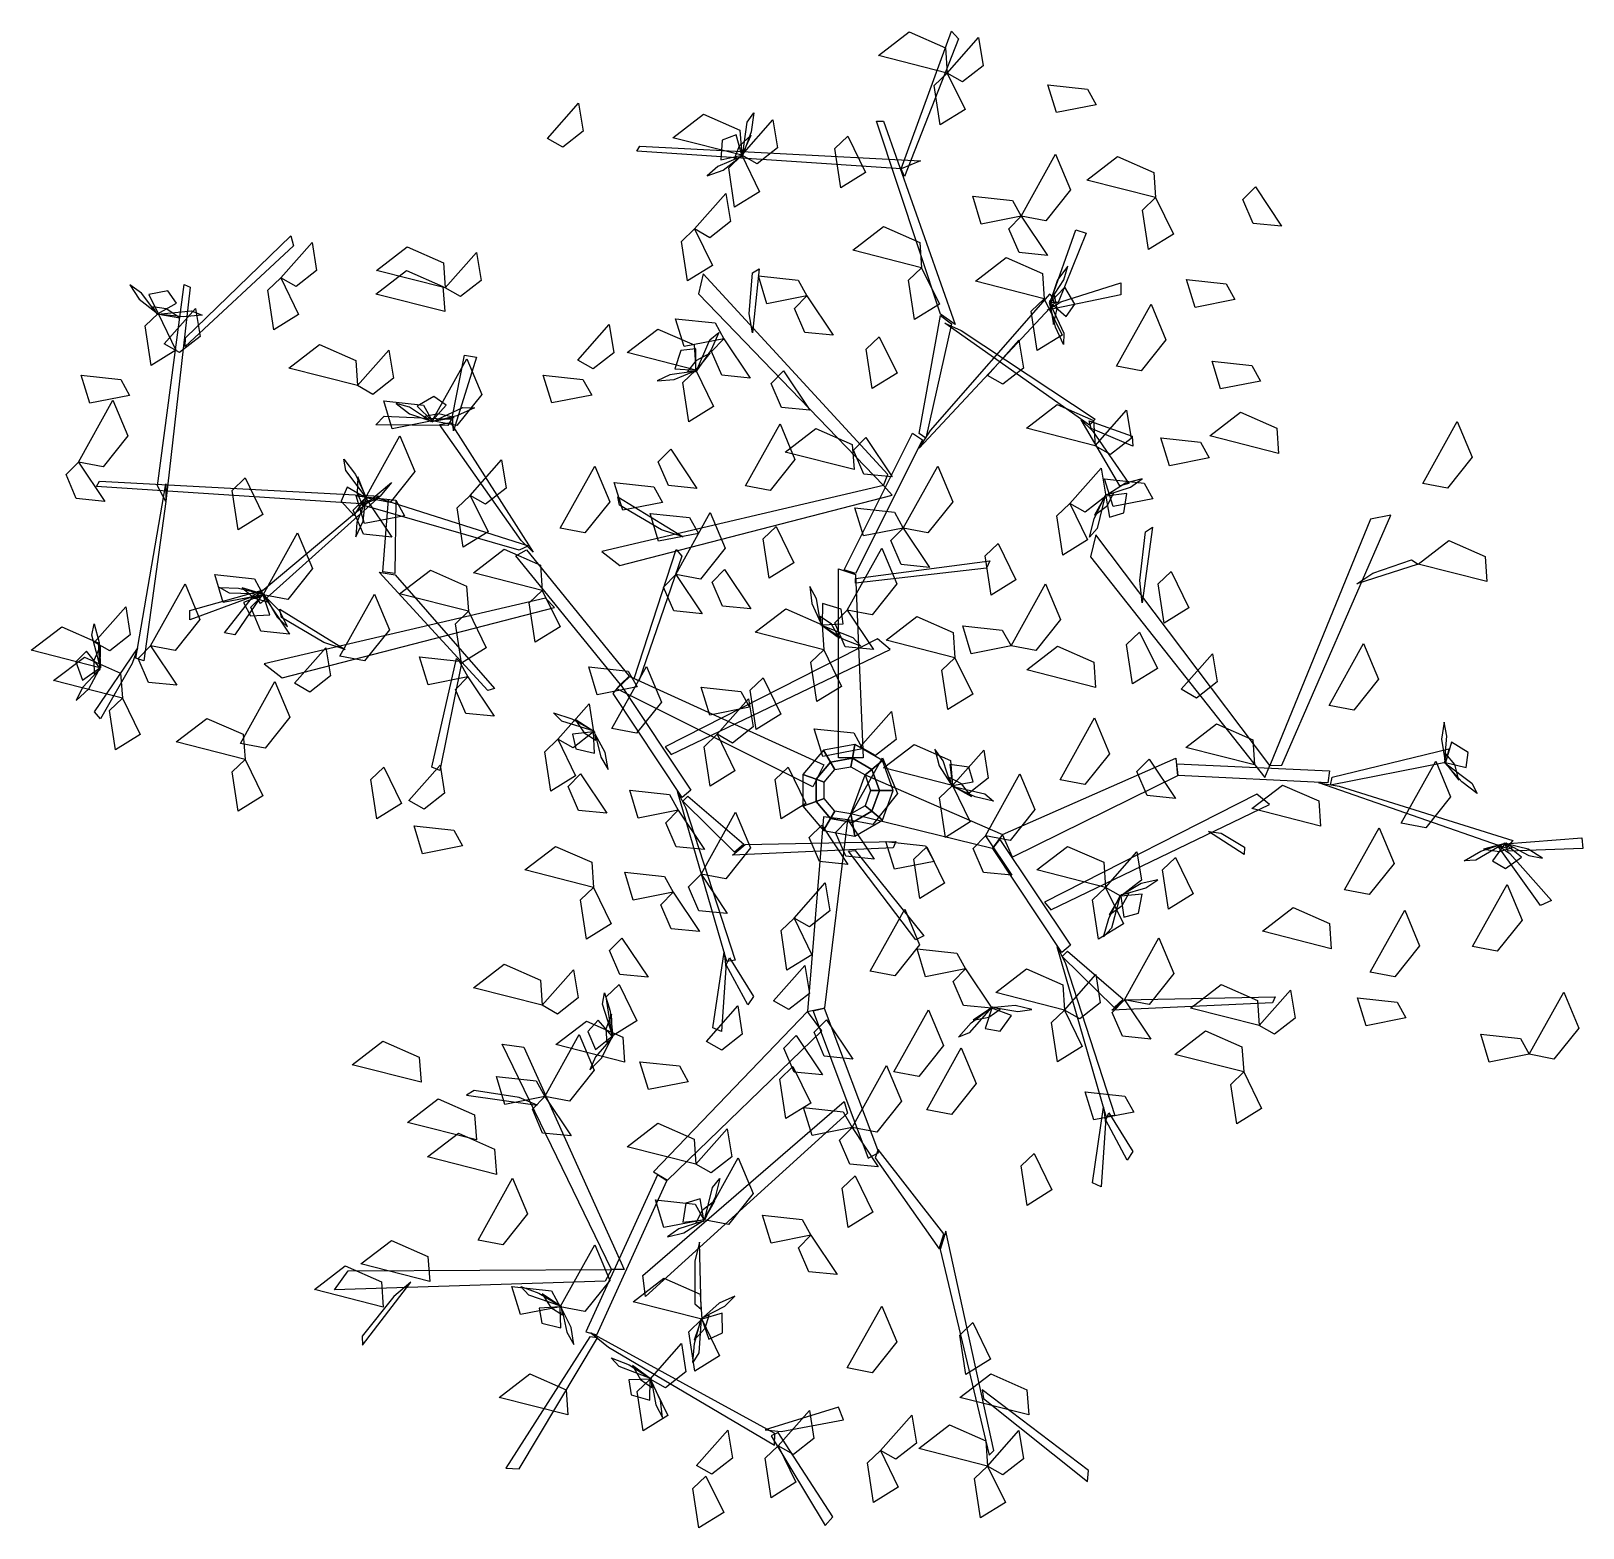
# Model space of a CAD drawing. Extents: x -0.444 to 0.428, y -0.426 to 0.415.
import ezdxf

# ---------------------------------------------------------------- set-up
doc = ezdxf.new("R2010")
doc.units = 0
doc.header["$MEASUREMENT"] = 0
doc.layers.get('0').update_dxf_attribs({"linetype": 'CONTINUOUS'})

msp = doc.modelspace()

# ---------------------------------------------------------------- linework, layer by layer
at = {"color": 72, "linetype": 'CONTINUOUS'}
for points in [[(0.07039, 0.39177, 0.74818), (0.03175, 0.40159, 0.74039), (0.049, 0.41486, 0.73701), (0.0694, 0.40588, 0.74259)], [(0.07039, 0.39177, 0.74818), (0.08798, 0.4117, 0.72903), (0.09053, 0.39588, 0.73041), (0.07901, 0.38685, 0.74205)], [(0.07039, 0.39177, 0.70952), (0.08039, 0.37123, 0.70165), (0.06645, 0.3626, 0.72968), (0.06308, 0.38476, 0.72537)], [(0.15418, 0.37393, 0.88068), (0.13177, 0.36952, 0.87281), (0.127, 0.38521, 0.90084), (0.14928, 0.38279, 0.89653)], [(-0.15433, 0.35494, 0.99986), (-0.13674, 0.37487, 0.98072), (-0.13419, 0.35905, 0.98209), (-0.14571, 0.35002, 0.99373)], [(-0.04511, 0.34556, 0.74818), (-0.08376, 0.35539, 0.74039), (-0.06651, 0.36866, 0.73701), (-0.04611, 0.35968, 0.74259)], [(-0.04511, 0.34556, 0.74818), (-0.02752, 0.3655, 0.72903), (-0.02497, 0.34968, 0.73041), (-0.03649, 0.34064, 0.74205)], [(0.01454, 0.35631, 0.79564), (0.02454, 0.33577, 0.78777), (0.0106, 0.32715, 0.8158), (0.00723, 0.34931, 0.81149)], [(-0.04511, 0.34556, 0.74818), (-0.03512, 0.32503, 0.7403), (-0.04906, 0.3164, 0.76833), (-0.05243, 0.33856, 0.76402)], [(0.11194, 0.3113, 0.65541), (0.13133, 0.34614, 0.64762), (0.13974, 0.32607, 0.64424), (0.12584, 0.30865, 0.64982)], [(0.18748, 0.32174, 0.87295), (0.14883, 0.33157, 0.86516), (0.16609, 0.34484, 0.86178), (0.18648, 0.33586, 0.86737)], [(-0.07158, 0.30413, 0.92515), (-0.05399, 0.32407, 0.906), (-0.05144, 0.30825, 0.90737), (-0.06296, 0.29921, 0.91902)], [(0.24355, 0.32773, 0.74153), (0.25832, 0.30562, 0.72238), (0.24238, 0.3072, 0.72375), (0.23659, 0.32065, 0.7354)], [(0.11194, 0.3113, 0.65541), (0.08953, 0.30689, 0.64753), (0.08476, 0.32257, 0.67556), (0.10704, 0.32016, 0.67125)], [(0.18748, 0.32174, 0.91161), (0.19747, 0.30121, 0.90373), (0.18354, 0.29258, 0.93176), (0.18016, 0.31474, 0.92745)], [(0.056, 0.28232, 0.88733), (0.01736, 0.29214, 0.87954), (0.03461, 0.30541, 0.87616), (0.05501, 0.29643, 0.88175)], [(0.11194, 0.3113, 0.65541), (0.12671, 0.28919, 0.63626), (0.11077, 0.29078, 0.63763), (0.10498, 0.30422, 0.64928)], [(-0.30415, 0.27664, 0.70952), (-0.28655, 0.29657, 0.69038), (-0.28401, 0.28076, 0.69175), (-0.29552, 0.27172, 0.7034)], [(-0.07158, 0.30413, 0.83238), (-0.06159, 0.2836, 0.8245), (-0.07552, 0.27497, 0.85253), (-0.07889, 0.29713, 0.84822)], [(-0.21174, 0.27096, 0.78683), (-0.25039, 0.28078, 0.77904), (-0.23313, 0.29405, 0.77566), (-0.21274, 0.28507, 0.78125)], [(-0.21174, 0.27096, 0.78683), (-0.19415, 0.29089, 0.76769), (-0.1916, 0.27507, 0.76906), (-0.20312, 0.26604, 0.78071)], [(0.12492, 0.2649, 0.78683), (0.08628, 0.27472, 0.77904), (0.10353, 0.28799, 0.77566), (0.12393, 0.27901, 0.78125)], [(-0.21203, 0.25771, 0.99986), (-0.25067, 0.26753, 0.99207), (-0.23342, 0.2808, 0.98869), (-0.21302, 0.27183, 0.99427)], [(0.056, 0.28232, 0.78683), (0.066, 0.26178, 0.77896), (0.05206, 0.25316, 0.80699), (0.04869, 0.27531, 0.80268)], [(-0.30415, 0.27664, 0.74818), (-0.29415, 0.2561, 0.7403), (-0.30809, 0.24747, 0.76833), (-0.31146, 0.26963, 0.76402)], [(-0.00851, 0.2665, 0.95622), (-0.03092, 0.2621, 0.94834), (-0.03569, 0.27778, 0.97637), (-0.01341, 0.27537, 0.97206)], [(0.23206, 0.26438, 0.78018), (0.20965, 0.25997, 0.77231), (0.20488, 0.27565, 0.80034), (0.22716, 0.27324, 0.79603)], [(-0.00851, 0.2665, 0.95622), (0.00626, 0.2444, 0.93707), (-0.00968, 0.24598, 0.93844), (-0.01547, 0.25943, 0.95009)], [(0.12492, 0.2649, 0.84868), (0.13492, 0.24436, 0.8408), (0.12098, 0.23573, 0.86884), (0.11761, 0.25789, 0.86452)], [(0.16554, 0.22699, 0.85749), (0.18493, 0.26183, 0.8497), (0.19334, 0.24176, 0.84632), (0.17944, 0.22434, 0.8519)], [(-0.37307, 0.25656, 0.74818), (-0.36307, 0.23603, 0.7403), (-0.37701, 0.2274, 0.76833), (-0.38038, 0.24956, 0.76402)], [(-0.3696, 0.23948, 0.83751), (-0.352, 0.25941, 0.81837), (-0.34945, 0.2436, 0.81974), (-0.36097, 0.23456, 0.83139)], [(-0.05507, 0.24237, 0.65541), (-0.07748, 0.23797, 0.64753), (-0.08225, 0.25365, 0.67556), (-0.05996, 0.25124, 0.67125)], [(-0.13714, 0.23043, 0.88733), (-0.11955, 0.25037, 0.86819), (-0.117, 0.23455, 0.86956), (-0.12852, 0.22551, 0.88121)], [(-0.07086, 0.22475, 0.88733), (-0.10951, 0.23458, 0.87954), (-0.09226, 0.24785, 0.87616), (-0.07186, 0.23887, 0.88175)], [(-0.26097, 0.21604, 0.78683), (-0.29962, 0.22587, 0.77904), (-0.28237, 0.23914, 0.77566), (-0.26197, 0.23016, 0.78125)], [(-0.26097, 0.21604, 0.70952), (-0.24338, 0.23598, 0.69038), (-0.24083, 0.22016, 0.69175), (-0.25235, 0.21112, 0.7034)], [(-0.05507, 0.24237, 0.65541), (-0.04029, 0.22027, 0.63626), (-0.05624, 0.22185, 0.63763), (-0.06203, 0.2353, 0.64928)], [(0.03218, 0.24354, 0.99472), (0.04218, 0.223, 0.98685), (0.02824, 0.21438, 1.01488), (0.02487, 0.23653, 1.01057)], [(0.09311, 0.22172, 0.78683), (0.1107, 0.24166, 0.76769), (0.11325, 0.22584, 0.76906), (0.10173, 0.2168, 0.78071)], [(-0.21904, 0.19617, 0.61675), (-0.19966, 0.23101, 0.60896), (-0.19124, 0.21094, 0.60558), (-0.20514, 0.19352, 0.61117)], [(0.24645, 0.21855, 0.74153), (0.22404, 0.21415, 0.73365), (0.21927, 0.22983, 0.76168), (0.24155, 0.22742, 0.75737)], [(-0.38908, 0.21056, 0.65541), (-0.41149, 0.20615, 0.64753), (-0.41626, 0.22184, 0.67556), (-0.39398, 0.21942, 0.67125)], [(-0.12942, 0.21069, 0.45362), (-0.15183, 0.20628, 0.44574), (-0.1566, 0.22196, 0.47377), (-0.13432, 0.21955, 0.46946)], [(-0.07086, 0.22475, 0.88733), (-0.06087, 0.20422, 0.87946), (-0.07481, 0.19559, 0.90749), (-0.07818, 0.21775, 0.90318)], [(-0.02154, 0.22434, 0.74153), (-0.00677, 0.20223, 0.72238), (-0.02271, 0.20381, 0.72375), (-0.0285, 0.21726, 0.7354)], [(-0.41786, 0.17307, 0.65541), (-0.39847, 0.20791, 0.64762), (-0.39006, 0.18784, 0.64424), (-0.40396, 0.17042, 0.64982)], [(-0.21904, 0.19617, 0.61675), (-0.24145, 0.19176, 0.60888), (-0.24623, 0.20744, 0.63691), (-0.22394, 0.20503, 0.6326)], [(0.15355, 0.18224, 0.99986), (0.11491, 0.19207, 0.99207), (0.13216, 0.20534, 0.98869), (0.15256, 0.19636, 0.99427)], [(0.15355, 0.18224, 0.99986), (0.17114, 0.20218, 0.98072), (0.17369, 0.18636, 0.98209), (0.16217, 0.17732, 0.99373)], [(0.25653, 0.17794, 0.8343), (0.21789, 0.18776, 0.82651), (0.23514, 0.20103, 0.82312), (0.25554, 0.19205, 0.82871)], [(-0.04297, 0.15971, 0.95622), (-0.02358, 0.19455, 0.94842), (-0.01517, 0.17448, 0.94504), (-0.02907, 0.15706, 0.95063)], [(0.01804, 0.16879, 0.87295), (-0.02061, 0.17862, 0.86516), (-0.00336, 0.19189, 0.86178), (0.01704, 0.18291, 0.86737)], [(0.33764, 0.16097, 0.93067), (0.35703, 0.19581, 0.92288), (0.36544, 0.17574, 0.9195), (0.35154, 0.15832, 0.92509)], [(-0.25653, 0.153, 0.65541), (-0.23715, 0.18784, 0.64762), (-0.22873, 0.16777, 0.64424), (-0.24263, 0.15034, 0.64982)], [(0.02466, 0.18684, 0.74153), (0.03943, 0.16474, 0.72238), (0.02349, 0.16632, 0.72375), (0.0177, 0.17977, 0.7354)], [(0.21767, 0.17538, 0.78018), (0.19526, 0.17097, 0.77231), (0.19049, 0.18665, 0.80034), (0.21277, 0.18424, 0.79603)], [(-0.08501, 0.18031, 0.5459), (-0.07024, 0.1582, 0.52675), (-0.08618, 0.15979, 0.52813), (-0.09197, 0.17324, 0.53977)], [(-0.41786, 0.17307, 0.65541), (-0.40309, 0.15096, 0.63626), (-0.41904, 0.15254, 0.63763), (-0.42482, 0.16599, 0.64928)], [(-0.19764, 0.15432, 0.99986), (-0.18005, 0.17426, 0.98072), (-0.1775, 0.15844, 0.98209), (-0.18902, 0.1494, 0.99373)], [(-0.14709, 0.13595, 0.69406), (-0.1277, 0.1708, 0.68627), (-0.11929, 0.15072, 0.68289), (-0.13319, 0.1333, 0.68848)], [(0.04567, 0.13595, 0.65541), (0.06506, 0.1708, 0.64762), (0.07347, 0.15072, 0.64424), (0.05957, 0.1333, 0.64982)], [(0.13932, 0.14977, 0.78683), (0.15691, 0.1697, 0.76769), (0.15946, 0.15389, 0.76906), (0.14794, 0.14485, 0.78071)], [(-0.32422, 0.16416, 0.78683), (-0.31422, 0.14362, 0.77896), (-0.32816, 0.135, 0.80699), (-0.33153, 0.15715, 0.80268)], [(-0.08953, 0.15034, 0.75591), (-0.11194, 0.14594, 0.74803), (-0.11671, 0.16162, 0.77607), (-0.09443, 0.15921, 0.77175)], [(0.18599, 0.15238, 0.74153), (0.16358, 0.14798, 0.73365), (0.15881, 0.16366, 0.76168), (0.18109, 0.16124, 0.75737)], [(-0.25653, 0.153, 0.65541), (-0.24176, 0.13089, 0.63626), (-0.25771, 0.13247, 0.63763), (-0.2635, 0.14592, 0.64928)], [(-0.2346, 0.14282, 0.5459), (-0.25701, 0.13841, 0.53802), (-0.26178, 0.15409, 0.56605), (-0.23949, 0.15168, 0.56174)], [(-0.19764, 0.15432, 0.99986), (-0.18764, 0.13378, 0.99198), (-0.20158, 0.12516, 1.02002), (-0.20495, 0.14732, 1.0157)], [(0.13932, 0.14977, 0.78683), (0.14931, 0.12923, 0.77896), (0.13537, 0.12061, 0.80699), (0.132, 0.14276, 0.80268)], [(-0.06946, 0.13292, 0.69406), (-0.09187, 0.12852, 0.68619), (-0.09664, 0.1442, 0.71422), (-0.07436, 0.14179, 0.70991)], [(-0.08216, 0.10983, 0.8778), (-0.06278, 0.14467, 0.87001), (-0.05436, 0.1246, 0.86663), (-0.06826, 0.10718, 0.87222)], [(0.04567, 0.13595, 0.77137), (0.02326, 0.13155, 0.76349), (0.01849, 0.14723, 0.79153), (0.04077, 0.14482, 0.78722)], [(-0.3141, 0.09846, 0.65541), (-0.29471, 0.1333, 0.64762), (-0.2863, 0.11323, 0.64424), (-0.3002, 0.09581, 0.64982)], [(-0.02581, 0.13684, 0.99986), (-0.01581, 0.11631, 0.99198), (-0.02975, 0.10768, 1.02002), (-0.03312, 0.12984, 1.0157)], [(0.04567, 0.13595, 0.65541), (0.06044, 0.11385, 0.63626), (0.0445, 0.11543, 0.63763), (0.03871, 0.12888, 0.64928)], [(-0.15721, 0.10091, 0.74818), (-0.19585, 0.11074, 0.74039), (-0.1786, 0.12401, 0.73701), (-0.1582, 0.11503, 0.74259)], [(0.01424, 0.08975, 0.79456), (0.03362, 0.12459, 0.78677), (0.04204, 0.10452, 0.78339), (0.02814, 0.0871, 0.78898)], [(0.09902, 0.12733, 0.99986), (0.10902, 0.10679, 0.99198), (0.09508, 0.09817, 1.02002), (0.09171, 0.12032, 1.0157)], [(0.37372, 0.10586, 1.02344), (0.33508, 0.11568, 1.01565), (0.35233, 0.12895, 1.01227), (0.37273, 0.11997, 1.01786)], [(-0.3141, 0.09846, 0.61675), (-0.33651, 0.09405, 0.60888), (-0.34128, 0.10974, 0.63691), (-0.319, 0.10732, 0.6326)], [(-0.1987, 0.08918, 0.85461), (-0.23734, 0.09901, 0.84682), (-0.22009, 0.11228, 0.84344), (-0.19969, 0.1033, 0.84902)], [(-0.08216, 0.10983, 0.901), (-0.06739, 0.08773, 0.88185), (-0.08334, 0.08931, 0.88322), (-0.08912, 0.10276, 0.89487)], [(-0.05482, 0.1126, 0.38404), (-0.04004, 0.0905, 0.3649), (-0.05599, 0.09208, 0.36627), (-0.06178, 0.10553, 0.37791)], [(0.19619, 0.11156, 0.87295), (0.20618, 0.09102, 0.86508), (0.19225, 0.08239, 0.89311), (0.18887, 0.10455, 0.8888)], [(-0.37734, 0.06968, 0.69406), (-0.35795, 0.10452, 0.68627), (-0.34954, 0.08445, 0.68289), (-0.36344, 0.06703, 0.68848)], [(-0.3141, 0.09846, 0.65541), (-0.29933, 0.07635, 0.63626), (-0.31527, 0.07794, 0.63763), (-0.32106, 0.09139, 0.64928)], [(-0.27093, 0.064, 0.79456), (-0.25154, 0.09884, 0.78677), (-0.24312, 0.07877, 0.78339), (-0.25703, 0.06135, 0.78898)], [(-0.15721, 0.10091, 0.74818), (-0.14721, 0.08038, 0.7403), (-0.16115, 0.07175, 0.76833), (-0.16452, 0.09391, 0.76402)], [(0.10626, 0.06968, 0.69406), (0.12565, 0.10452, 0.68627), (0.13406, 0.08445, 0.68289), (0.12016, 0.06703, 0.68848)], [(-0.40888, 0.07176, 0.85461), (-0.39129, 0.0917, 0.83547), (-0.38874, 0.07588, 0.83684), (-0.40026, 0.06684, 0.84848)], [(-0.1987, 0.08918, 0.85461), (-0.1887, 0.06865, 0.84673), (-0.20264, 0.06002, 0.87477), (-0.20601, 0.08218, 0.87045)], [(0.00105, 0.06749, 0.99986), (-0.03759, 0.07732, 0.99207), (-0.02034, 0.09059, 0.98869), (0.00005, 0.08161, 0.99427)], [(0.01424, 0.08975, 0.53172), (0.02901, 0.06764, 0.51257), (0.01306, 0.06923, 0.51394), (0.00728, 0.08268, 0.52559)], [(-0.40585, 0.05737, 0.85461), (-0.44449, 0.0672, 0.84682), (-0.42724, 0.08047, 0.84344), (-0.40684, 0.07149, 0.84902)], [(0.07473, 0.06305, 0.89327), (0.03608, 0.07288, 0.88547), (0.05333, 0.08615, 0.88209), (0.07373, 0.07717, 0.88768)], [(0.10626, 0.06968, 0.49306), (0.08385, 0.06527, 0.48518), (0.07908, 0.08095, 0.51322), (0.10136, 0.07854, 0.5089)], [(0.17849, 0.07744, 0.89327), (0.18849, 0.05691, 0.88539), (0.17455, 0.04828, 0.91342), (0.17118, 0.07044, 0.90911)], [(0.28499, 0.03625, 0.95622), (0.30437, 0.07109, 0.94842), (0.31279, 0.05102, 0.94504), (0.29889, 0.03359, 0.95063)], [(-0.39314, 0.04032, 0.74818), (-0.43178, 0.05014, 0.74039), (-0.41453, 0.06341, 0.73701), (-0.39414, 0.05443, 0.74259)], [(-0.37734, 0.06968, 0.65541), (-0.36257, 0.04757, 0.63626), (-0.37851, 0.04915, 0.63763), (-0.3843, 0.0626, 0.64928)], [(-0.2964, 0.04866, 0.85461), (-0.27881, 0.0686, 0.83547), (-0.27626, 0.05278, 0.83684), (-0.28778, 0.04374, 0.84848)], [(-0.19897, 0.05226, 0.69406), (-0.22138, 0.04785, 0.68619), (-0.22615, 0.06353, 0.71422), (-0.20387, 0.06112, 0.70991)], [(0.00105, 0.06749, 0.99986), (0.01104, 0.04695, 0.99198), (-0.00289, 0.03833, 1.02002), (-0.00626, 0.06049, 1.0157)], [(0.07473, 0.06305, 0.81596), (0.08472, 0.04252, 0.80808), (0.07078, 0.03389, 0.83611), (0.06741, 0.05605, 0.8318)], [(0.15371, 0.04638, 0.74818), (0.11506, 0.0562, 0.74039), (0.13231, 0.06947, 0.73701), (0.15271, 0.06049, 0.74259)], [(0.20187, 0.04528, 0.87295), (0.21946, 0.06522, 0.85381), (0.22201, 0.0494, 0.85518), (0.21049, 0.04036, 0.86683)], [(-0.10392, 0.04658, 0.61675), (-0.12633, 0.04217, 0.60888), (-0.1311, 0.05785, 0.63691), (-0.10882, 0.05544, 0.6326)], [(-0.11806, 0.02323, 0.34539), (-0.09867, 0.05807, 0.33759), (-0.09026, 0.038, 0.33421), (-0.10416, 0.02057, 0.3398)], [(-0.3268, 0.01477, 0.901), (-0.30742, 0.04962, 0.8932), (-0.299, 0.02954, 0.88982), (-0.3129, 0.01212, 0.89541)], [(-0.19897, 0.05226, 0.77137), (-0.1842, 0.03015, 0.75223), (-0.20015, 0.03173, 0.7536), (-0.20593, 0.04518, 0.76525)], [(-0.04067, 0.03522, 0.69406), (-0.06309, 0.03081, 0.68619), (-0.06786, 0.04649, 0.71422), (-0.04557, 0.04408, 0.70991)], [(-0.03312, 0.05181, 0.47681), (-0.02313, 0.03127, 0.46893), (-0.03707, 0.02265, 0.49697), (-0.04044, 0.0448, 0.49265)], [(-0.39314, 0.04032, 0.74818), (-0.38315, 0.01978, 0.7403), (-0.39708, 0.01116, 0.76833), (-0.40045, 0.03331, 0.76402)], [(-0.1485, 0.01722, 0.70952), (-0.13091, 0.03715, 0.69038), (-0.12836, 0.02134, 0.69175), (-0.13988, 0.0123, 0.7034)], [(-0.05888, 0.02, 0.47681), (-0.04128, 0.03993, 0.45767), (-0.03873, 0.02412, 0.45904), (-0.05025, 0.01508, 0.47068)], [(-0.32422, 0.00586, 0.86414), (-0.36286, 0.01568, 0.85635), (-0.34561, 0.02895, 0.85297), (-0.32521, 0.01997, 0.85856)], [(0.0215, 0.01296, 0.99986), (0.03909, 0.03289, 0.98072), (0.04164, 0.01707, 0.98209), (0.03012, 0.00804, 0.99373)], [(0.13384, -0.00568, 0.78018), (0.15323, 0.02916, 0.77239), (0.16164, 0.00909, 0.76901), (0.14774, -0.00833, 0.7746)], [(-0.05888, 0.02, 0.47681), (-0.04888, -0.00054, 0.46893), (-0.06282, -0.00916, 0.49697), (-0.06619, 0.01299, 0.49265)], [(0.02282, 0.01186, 0.38404), (0.00041, 0.00746, 0.37616), (-0.00436, 0.02314, 0.4042), (0.01792, 0.02073, 0.39988)], [(0.24308, 0.00283, 0.74818), (0.20444, 0.01265, 0.74039), (0.22169, 0.02592, 0.73701), (0.24209, 0.01694, 0.74259)], [(-0.1485, 0.01722, 0.92599), (-0.1385, -0.00332, 0.91811), (-0.15244, -0.01195, 0.94614), (-0.15581, 0.01021, 0.94183)], [(0.07329, -0.00879, 0.47681), (0.03465, 0.00104, 0.46902), (0.0519, 0.01431, 0.46564), (0.0723, 0.00533, 0.47122)], [(0.07329, -0.00879, 0.47681), (0.09088, 0.01115, 0.45767), (0.09343, -0.00467, 0.45904), (0.08191, -0.0137, 0.47068)], [(-0.32422, 0.00586, 0.78683), (-0.31422, -0.01468, 0.77896), (-0.32816, -0.02331, 0.80699), (-0.33153, -0.00115, 0.80268)], [(-0.24624, 0.00159, 0.96121), (-0.23625, -0.01894, 0.95333), (-0.25019, -0.02757, 0.98136), (-0.25356, -0.00541, 0.97705)], [(-0.23219, -0.01725, 0.88733), (-0.2146, 0.00269, 0.86819), (-0.21205, -0.01313, 0.86956), (-0.22357, -0.02217, 0.88121)], [(-0.01902, 0.00159, 0.99986), (-0.00903, -0.01894, 0.99198), (-0.02297, -0.02757, 1.02002), (-0.02634, -0.00541, 1.0157)], [(0.01463, -0.02807, 0.34534), (0.03402, 0.00677, 0.33755), (0.04243, -0.0133, 0.33417), (0.02853, -0.03072, 0.33975)], [(0.1839, 0.00605, 0.77137), (0.19867, -0.01605, 0.75223), (0.18272, -0.01447, 0.7536), (0.17693, -0.00102, 0.76525)], [(0.32551, -0.03003, 0.95622), (0.3449, 0.00481, 0.94842), (0.35331, -0.01526, 0.94504), (0.33941, -0.03268, 0.95063)], [(-0.13573, -0.00228, 0.65541), (-0.12096, -0.02438, 0.63626), (-0.1369, -0.0228, 0.63763), (-0.14269, -0.00935, 0.64928)], [(0.09187, -0.03712, 0.53172), (0.11126, -0.00228, 0.52392), (0.11967, -0.02235, 0.52054), (0.10577, -0.03977, 0.52613)], [(0.28019, -0.03164, 0.88733), (0.24155, -0.02181, 0.87954), (0.2588, -0.00854, 0.87616), (0.2792, -0.01752, 0.88175)], [(-0.08082, -0.02273, 0.49306), (-0.10323, -0.02714, 0.48518), (-0.108, -0.01145, 0.51322), (-0.08572, -0.01387, 0.5089)], [(0.07329, -0.00879, 0.47681), (0.08329, -0.02932, 0.46893), (0.06935, -0.03795, 0.49697), (0.06598, -0.01579, 0.49265)], [(-0.08082, -0.02273, 0.61675), (-0.06605, -0.04484, 0.59761), (-0.08199, -0.04325, 0.59898), (-0.08778, -0.0298, 0.61063)], [(-0.06797, -0.05866, 0.5459), (-0.04858, -0.02382, 0.53811), (-0.04017, -0.04389, 0.53473), (-0.05407, -0.06131, 0.54031)], [(-0.202, -0.0428, 0.65541), (-0.22441, -0.04721, 0.64753), (-0.22918, -0.03153, 0.67556), (-0.2069, -0.03394, 0.67125)], [(-0.00015, -0.03106, 0.65541), (0.01462, -0.05317, 0.63626), (-0.00133, -0.05158, 0.63763), (-0.00711, -0.03813, 0.64928)], [(0.01463, -0.02807, 0.30669), (0.0294, -0.05018, 0.28754), (0.01346, -0.04859, 0.28891), (0.00767, -0.03514, 0.30056)], [(0.2937, -0.06752, 0.95622), (0.31308, -0.03268, 0.94842), (0.3215, -0.05275, 0.94504), (0.3076, -0.07017, 0.95063)], [(-0.12843, -0.0661, 0.78683), (-0.16707, -0.05628, 0.77904), (-0.14982, -0.04301, 0.77566), (-0.12942, -0.05198, 0.78125)], [(0.06309, -0.05151, 0.65541), (0.04068, -0.05592, 0.64753), (0.03591, -0.04024, 0.67556), (0.05819, -0.04265, 0.67125)], [(0.0589, -0.04325, 0.43816), (0.0689, -0.06378, 0.43028), (0.05496, -0.07241, 0.45831), (0.05159, -0.05025, 0.454)], [(0.09187, -0.03712, 0.65541), (0.10664, -0.05923, 0.63626), (0.0907, -0.05764, 0.63763), (0.08491, -0.04419, 0.64928)], [(0.15939, -0.0661, 0.74818), (0.12074, -0.05628, 0.74039), (0.13799, -0.04301, 0.73701), (0.15839, -0.05198, 0.74259)], [(0.15939, -0.0661, 0.74818), (0.17698, -0.04616, 0.72903), (0.17953, -0.06198, 0.73041), (0.16801, -0.07102, 0.74205)], [(0.19871, -0.04926, 1.08749), (0.2087, -0.06979, 1.07962), (0.19476, -0.07842, 1.10765), (0.19139, -0.05626, 1.10334)], [(-0.0836, -0.0688, 0.88655), (-0.10601, -0.07321, 0.87867), (-0.11078, -0.05753, 0.9067), (-0.0885, -0.05994, 0.90239)], [(-0.06797, -0.05866, 0.5459), (-0.0532, -0.08077, 0.52675), (-0.06914, -0.07918, 0.52813), (-0.07493, -0.06573, 0.53977)], [(-0.12843, -0.0661, 0.70952), (-0.11843, -0.08664, 0.70165), (-0.13237, -0.09526, 0.72968), (-0.13574, -0.07311, 0.72537)], [(-0.0836, -0.0688, 0.38404), (-0.06883, -0.09091, 0.3649), (-0.08477, -0.08933, 0.36627), (-0.09056, -0.07588, 0.37791)], [(-0.0157, -0.08339, 0.43816), (0.00189, -0.06346, 0.41901), (0.00444, -0.07927, 0.42038), (-0.00708, -0.08831, 0.43203)], [(0.15939, -0.0661, 0.74818), (0.16938, -0.08664, 0.7403), (0.15544, -0.09526, 0.76833), (0.15207, -0.07311, 0.76402)], [(0.36565, -0.09933, 0.95622), (0.38504, -0.06449, 0.94842), (0.39345, -0.08456, 0.94504), (0.37955, -0.10199, 0.95063)], [(0.02709, -0.11319, 0.5459), (0.04648, -0.07835, 0.53811), (0.05489, -0.09842, 0.53473), (0.04099, -0.11584, 0.54031)], [(0.28625, -0.10056, 0.86414), (0.24761, -0.09074, 0.85635), (0.26486, -0.07747, 0.85297), (0.28526, -0.08645, 0.85856)], [(-0.0157, -0.08339, 0.43816), (-0.00571, -0.10393, 0.43028), (-0.01965, -0.11255, 0.45831), (-0.02302, -0.0904, 0.454)], [(0.30809, -0.11373, 0.95622), (0.32748, -0.07888, 0.94842), (0.33589, -0.09896, 0.94504), (0.32199, -0.11638, 0.95063)], [(-0.11238, -0.09455, 0.9252), (-0.09761, -0.11666, 0.90606), (-0.11355, -0.11508, 0.90743), (-0.11934, -0.10163, 0.91907)], [(0.17, -0.12931, 0.92593), (0.18939, -0.09447, 0.91814), (0.1978, -0.11454, 0.91475), (0.1839, -0.13196, 0.92034)], [(0.08063, -0.11189, 0.96458), (0.05822, -0.11629, 0.9567), (0.05345, -0.10061, 0.98474), (0.07573, -0.10302, 0.98043)], [(-0.15721, -0.13238, 0.92599), (-0.19585, -0.12255, 0.9182), (-0.1786, -0.10928, 0.91482), (-0.1582, -0.11826, 0.9204)], [(-0.15721, -0.13238, 0.70952), (-0.13962, -0.11244, 0.69038), (-0.13707, -0.12826, 0.69175), (-0.14859, -0.13729, 0.7034)], [(-0.0272, -0.12988, 0.98004), (-0.00961, -0.10995, 0.9609), (-0.00706, -0.12577, 0.96227), (-0.01858, -0.1348, 0.97392)], [(0.08063, -0.11189, 0.92593), (0.0954, -0.13399, 0.90678), (0.07945, -0.13241, 0.90815), (0.07367, -0.11896, 0.9198)], [(0.13629, -0.13503, 0.74818), (0.09764, -0.1252, 0.74039), (0.11489, -0.11193, 0.73701), (0.13529, -0.12091, 0.74259)], [(-0.11404, -0.12064, 0.78683), (-0.10404, -0.14117, 0.77896), (-0.11798, -0.1498, 0.80699), (-0.12135, -0.12764, 0.80268)], [(0.13629, -0.13503, 0.74818), (0.15388, -0.11509, 0.72903), (0.15643, -0.13091, 0.73041), (0.14491, -0.13995, 0.74205)], [(0.24573, -0.14374, 0.86414), (0.20709, -0.13391, 0.85635), (0.22434, -0.12064, 0.85297), (0.24474, -0.12962, 0.85856)], [(0.17, -0.12931, 0.92593), (0.18477, -0.15141, 0.90678), (0.16883, -0.14983, 0.90815), (0.16304, -0.13638, 0.9198)], [(0.24573, -0.14374, 0.88733), (0.26332, -0.1238, 0.86819), (0.26587, -0.13962, 0.86956), (0.25435, -0.14866, 0.88121)], [(0.32816, -0.13948, 0.91756), (0.30575, -0.14388, 0.90969), (0.30098, -0.1282, 0.93772), (0.32326, -0.13062, 0.93341)], [(0.39746, -0.15993, 0.95622), (0.41685, -0.12509, 0.94842), (0.42526, -0.14516, 0.94504), (0.41136, -0.16258, 0.95063)], [(-0.06493, -0.1527, 0.47681), (-0.04734, -0.13276, 0.45767), (-0.04479, -0.14858, 0.45904), (-0.05631, -0.15762, 0.47068)], [(0.04048, -0.16983, 0.96458), (0.05987, -0.13499, 0.95679), (0.06829, -0.15506, 0.95341), (0.05438, -0.17248, 0.959)], [(0.13629, -0.13503, 0.74818), (0.14628, -0.15556, 0.7403), (0.13234, -0.16419, 0.76833), (0.12897, -0.14203, 0.76402)], [(-0.11089, -0.16435, 0.895), (-0.14953, -0.15452, 0.88721), (-0.13228, -0.14125, 0.88383), (-0.11189, -0.15023, 0.88942)], [(0.0025, -0.14051, 0.61675), (0.01727, -0.16262, 0.59761), (0.00132, -0.16103, 0.59898), (-0.00446, -0.14758, 0.61063)], [(0.23702, -0.16987, 0.88733), (0.19838, -0.16004, 0.87954), (0.21563, -0.14677, 0.87616), (0.23603, -0.15575, 0.88175)], [(-0.22531, -0.17559, 0.85461), (-0.26395, -0.16577, 0.84682), (-0.2467, -0.1525, 0.84344), (-0.2263, -0.16148, 0.84902)], [(-0.1558, -0.18368, 0.69406), (-0.13641, -0.14884, 0.68627), (-0.128, -0.16891, 0.68289), (-0.1419, -0.18633, 0.68848)], [(-0.01443, -0.14938, 0.92593), (0.00034, -0.17149, 0.90678), (-0.0156, -0.1699, 0.90815), (-0.02139, -0.15645, 0.9198)], [(0.0589, -0.19121, 0.5459), (0.07829, -0.15637, 0.53811), (0.0867, -0.17644, 0.53473), (0.0728, -0.19386, 0.54031)], [(0.39746, -0.15993, 0.95622), (0.37505, -0.16434, 0.94834), (0.37028, -0.14865, 0.97637), (0.39256, -0.15107, 0.97206)], [(-0.07514, -0.17535, 0.61675), (-0.09755, -0.17976, 0.60888), (-0.10232, -0.16408, 0.63691), (-0.08004, -0.16649, 0.6326)], [(-0.1558, -0.18368, 0.69406), (-0.17821, -0.18809, 0.68619), (-0.18298, -0.17241, 0.71422), (-0.1607, -0.17482, 0.70991)], [(-0.01633, -0.16684, 0.74818), (-0.00634, -0.18738, 0.7403), (-0.02027, -0.196, 0.76833), (-0.02365, -0.17384, 0.76402)], [(0.01689, -0.2011, 0.69406), (0.03628, -0.16626, 0.68627), (0.04469, -0.18633, 0.68289), (0.03079, -0.20375, 0.68848)], [(0.23702, -0.16987, 0.88733), (0.24702, -0.19041, 0.87946), (0.23308, -0.19903, 0.90749), (0.22971, -0.17687, 0.90318)], [(0.17519, -0.19239, 0.79456), (0.15278, -0.1968, 0.78669), (0.148, -0.18112, 0.81472), (0.17029, -0.18353, 0.81041)], [(-0.19424, -0.20811, 0.9028), (-0.23288, -0.19828, 0.895), (-0.21563, -0.18501, 0.89162), (-0.19523, -0.19399, 0.89721)], [(-0.1558, -0.18368, 0.77137), (-0.14103, -0.20579, 0.75223), (-0.15697, -0.20421, 0.7536), (-0.16276, -0.19076, 0.76525)], [(0.01689, -0.2011, 0.61675), (-0.00552, -0.20551, 0.60888), (-0.01029, -0.18983, 0.63691), (0.01199, -0.19224, 0.6326)], [(-0.07086, -0.22175, 0.74818), (-0.10951, -0.21193, 0.74039), (-0.09226, -0.19866, 0.73701), (-0.07186, -0.20764, 0.74259)], [(-0.18296, -0.22743, 0.70952), (-0.2216, -0.21761, 0.70173), (-0.20435, -0.20434, 0.69835), (-0.18396, -0.21332, 0.70394)], [(-0.07086, -0.22175, 0.88733), (-0.05327, -0.20182, 0.86819), (-0.05072, -0.21763, 0.86956), (-0.06224, -0.22667, 0.88121)], [(0.01689, -0.2011, 0.81003), (0.03166, -0.22321, 0.79088), (0.01571, -0.22163, 0.79225), (0.00993, -0.20818, 0.8039)], [(0.11924, -0.21569, 0.88733), (0.12924, -0.23623, 0.87946), (0.1153, -0.24486, 0.90749), (0.11193, -0.2227, 0.90318)], [(-0.06643, -0.25299, 0.65541), (-0.04704, -0.21815, 0.64762), (-0.03863, -0.23822, 0.64424), (-0.05253, -0.25564, 0.64982)], [(-0.19329, -0.26435, 0.61675), (-0.1739, -0.22951, 0.60896), (-0.16549, -0.24958, 0.60558), (-0.17939, -0.267, 0.61117)], [(0.01859, -0.22818, 0.74818), (0.02859, -0.24872, 0.7403), (0.01465, -0.25734, 0.76833), (0.01128, -0.23519, 0.76402)], [(-0.06643, -0.25299, 0.65541), (-0.08884, -0.25739, 0.64753), (-0.09361, -0.24171, 0.67556), (-0.07133, -0.24412, 0.67125)], [(-0.00621, -0.2617, 0.77137), (-0.02862, -0.2661, 0.76349), (-0.03339, -0.25042, 0.79153), (-0.01111, -0.25283, 0.78722)], [(-0.22045, -0.28765, 0.74818), (-0.2591, -0.27782, 0.74039), (-0.24184, -0.26455, 0.73701), (-0.22145, -0.27353, 0.74259)], [(-0.14709, -0.30184, 0.79456), (-0.1277, -0.267, 0.78677), (-0.11929, -0.28707, 0.78339), (-0.13319, -0.30449, 0.78898)], [(-0.00621, -0.2617, 0.65541), (0.00856, -0.2838, 0.63626), (-0.00739, -0.28222, 0.63763), (-0.01317, -0.26877, 0.64928)], [(-0.24658, -0.30204, 0.74818), (-0.28523, -0.29222, 0.74039), (-0.26798, -0.27895, 0.73701), (-0.24758, -0.28792, 0.74259)], [(-0.06751, -0.30895, 0.62449), (-0.10615, -0.29913, 0.61669), (-0.0889, -0.28586, 0.61331), (-0.0685, -0.29484, 0.6189)], [(-0.14709, -0.30184, 0.65541), (-0.1695, -0.30625, 0.64753), (-0.17427, -0.29057, 0.67556), (-0.15199, -0.29298, 0.67125)], [(0.01424, -0.3363, 0.79456), (0.03362, -0.30146, 0.78677), (0.04204, -0.32153, 0.78339), (0.02814, -0.33896, 0.78898)], [(-0.06751, -0.30895, 0.88733), (-0.05751, -0.32949, 0.87946), (-0.07145, -0.33811, 0.90749), (-0.07482, -0.31596, 0.90318)], [(0.08478, -0.31075, 0.74818), (0.09478, -0.33129, 0.7403), (0.08084, -0.33991, 0.76833), (0.07747, -0.31776, 0.76402)], [(-0.09662, -0.34256, 0.78683), (-0.07903, -0.32263, 0.76769), (-0.07648, -0.33844, 0.76906), (-0.088, -0.34748, 0.78071)], [(-0.14282, -0.36263, 0.74818), (-0.18146, -0.35281, 0.74039), (-0.16421, -0.33954, 0.73701), (-0.14381, -0.34852, 0.74259)], [(0.11621, -0.36263, 0.74818), (0.07757, -0.35281, 0.74039), (0.09482, -0.33954, 0.73701), (0.11522, -0.34852, 0.74259)], [(-0.09662, -0.34256, 0.70952), (-0.08662, -0.3631, 0.70165), (-0.10056, -0.37172, 0.72968), (-0.10393, -0.34957, 0.72537)], [(-0.02466, -0.38006, 0.74818), (-0.00707, -0.36012, 0.72903), (-0.00452, -0.37594, 0.73041), (-0.01604, -0.38497, 0.74205)], [(0.0329, -0.38271, 0.74818), (0.05049, -0.36277, 0.72903), (0.05304, -0.37859, 0.73041), (0.04152, -0.38763, 0.74205)], [(-0.07044, -0.39112, 0.99986), (-0.05285, -0.37119, 0.98072), (-0.0503, -0.38701, 0.98209), (-0.06182, -0.39604, 0.99373)], [(0.09311, -0.39142, 0.74818), (0.05447, -0.38159, 0.74039), (0.07172, -0.36832, 0.73701), (0.09212, -0.3773, 0.74259)], [(0.09311, -0.39142, 0.88733), (0.1107, -0.37148, 0.86819), (0.11325, -0.3873, 0.86956), (0.10173, -0.39634, 0.88121)], [(-0.02466, -0.38006, 0.74818), (-0.01467, -0.40059, 0.7403), (-0.02861, -0.40922, 0.76833), (-0.03198, -0.38706, 0.76402)], [(0.0329, -0.38271, 0.86414), (0.0429, -0.40324, 0.85626), (0.02896, -0.41187, 0.8843), (0.02559, -0.38971, 0.87999)], [(0.09311, -0.39142, 0.88733), (0.10311, -0.41195, 0.87946), (0.08917, -0.42058, 0.90749), (0.0858, -0.39842, 0.90318)], [(-0.06518, -0.3971, 0.70952), (-0.05519, -0.41763, 0.70165), (-0.06913, -0.42626, 0.72968), (-0.0725, -0.4041, 0.72537)]]:
    msp.add_3dface(points, dxfattribs=at)
at = {"color": 34, "linetype": 'CONTINUOUS'}
for points in [[(0.04457, 0.33798, 0.88448), (0.07289, 0.4154, 1.0006), (0.07666, 0.41095, 0.99393), (0.04646, 0.33353, 0.87781)], [(0.0666, 0.25612, 0.76168), (0.03073, 0.36468, 0.92452), (0.03451, 0.36468, 0.92452), (0.07478, 0.25033, 0.75301)], [(0.04457, 0.33798, 0.88448), (-0.1041, 0.34777, 0.96178), (-0.10241, 0.35069, 0.96431), (0.0553, 0.34232, 0.88457)], [(-0.35765, 0.2429, 0.7704), (-0.29843, 0.30024, 0.88652), (-0.29697, 0.29459, 0.87984), (-0.35789, 0.23807, 0.76372)], [(0.12826, 0.26279, 0.69636), (0.14273, 0.30368, 0.80262), (0.14839, 0.3018, 0.79771), (0.13266, 0.26279, 0.69636)], [(-0.04099, 0.2563, 0.6944), (-0.03911, 0.27936, 0.73561), (-0.03533, 0.28178, 0.73995), (-0.03911, 0.24579, 0.67561)], [(-0.3735, 0.15962, 0.6476), (-0.35848, 0.27296, 0.81044), (-0.35508, 0.27131, 0.81044), (-0.36866, 0.15085, 0.63893)], [(0.03702, 0.166, 0.59568), (-0.06679, 0.27888, 0.71424), (-0.06931, 0.26754, 0.70233), (0.03451, 0.15982, 0.58919)], [(0.13432, 0.26312, 0.69533), (0.16802, 0.27377, 0.68405), (0.16802, 0.26707, 0.67701), (0.12663, 0.25843, 0.69552)], [(0.06093, 0.19074, 0.62167), (0.12826, 0.26754, 0.70233), (0.13077, 0.26238, 0.69691), (0.05464, 0.18095, 0.61138)], [(0.05464, 0.18904, 0.62028), (0.0666, 0.25545, 0.76253), (0.07289, 0.25075, 0.75248), (0.05842, 0.18652, 0.61486)], [(0.07814, 0.24697, 0.76168), (0.15353, 0.19717, 0.86941), (0.15026, 0.1937, 0.86218), (0.06911, 0.25111, 0.74795)], [(-0.20767, 0.19882, 0.58563), (-0.2008, 0.23311, 0.59929), (-0.19417, 0.23197, 0.59231), (-0.20699, 0.19062, 0.58015)], [(-0.21019, 0.19367, 0.58244), (-0.25074, 0.19392, 0.69118), (-0.24604, 0.19881, 0.69041), (-0.20822, 0.19709, 0.5854)], [(-0.1691, 0.12896, 0.46313), (-0.21499, 0.19421, 0.58826), (-0.20877, 0.19528, 0.58458), (-0.16222, 0.12242, 0.44872)], [(0.15211, 0.19052, 0.86093), (0.1725, 0.16103, 0.85417), (0.16741, 0.1597, 0.84477), (0.14574, 0.1968, 0.85929)], [(0.15008, 0.19626, 0.8618), (0.17424, 0.18764, 0.98032), (0.17473, 0.18192, 0.97485), (0.1512, 0.192, 0.8618)], [(0.01249, 0.1124, 0.53938), (0.05087, 0.1892, 0.62004), (0.05653, 0.18559, 0.61626), (0.01878, 0.11034, 0.53722)], [(-0.25896, 0.14951, 0.56353), (-0.40763, 0.15929, 0.64083), (-0.40595, 0.16222, 0.64336), (-0.24823, 0.15384, 0.56362)], [(-0.36866, 0.15085, 0.63893), (-0.38101, 0.06134, 0.74665), (-0.38554, 0.0628, 0.73942), (-0.36883, 0.16078, 0.62519)], [(-0.24823, 0.15384, 0.56362), (-0.31557, 0.09359, 0.67134), (-0.31808, 0.09764, 0.66411), (-0.24194, 0.16153, 0.54988)], [(0.03451, 0.15982, 0.58919), (-0.12362, 0.12281, 0.67654), (-0.11352, 0.11495, 0.66776), (0.0395, 0.15451, 0.5844)], [(-0.17019, 0.12355, 0.45773), (-0.25869, 0.14898, 0.5645), (-0.24925, 0.15271, 0.56174), (-0.16493, 0.12586, 0.4565)], [(-0.23949, 0.15168, 0.56174), (-0.24003, 0.11032, 0.72493), (-0.24685, 0.11127, 0.7134), (-0.24354, 0.15208, 0.55554)], [(-0.09014, 0.13492, 0.66289), (-0.11387, 0.14889, 0.69747), (-0.11477, 0.15356, 0.70111), (-0.07809, 0.131, 0.64711)], [(0.25844, 0.00269, 0.87138), (0.3197, 0.14328, 0.98994), (0.30831, 0.141, 0.97803), (0.25177, 0.00249, 0.86489)], [(0.25177, 0.00249, 0.86489), (0.15398, 0.13215, 0.95224), (0.15088, 0.11974, 0.94346), (0.24893, -0.00423, 0.8601)], [(0.17859, 0.10643, 0.93859), (0.18178, 0.13378, 0.97317), (0.18568, 0.13649, 0.97681), (0.17988, 0.09382, 0.92281)], [(-0.11324, 0.04805, 0.39713), (-0.17207, 0.12038, 0.45656), (-0.16597, 0.12366, 0.45377), (-0.10839, 0.05266, 0.39553)], [(-0.10562, 0.05128, 0.39229), (-0.082, 0.12388, 0.4042), (-0.07869, 0.12011, 0.39932), (-0.10285, 0.04989, 0.38904)], [(0.01878, 0.10767, 0.53322), (0.09428, 0.11746, 0.5479), (0.09239, 0.11345, 0.54189), (0.01878, 0.105, 0.52921)], [(0.30949, 0.11056, 0.9701), (0.33133, 0.11815, 1.01131), (0.33508, 0.11568, 1.01565), (0.30063, 0.10458, 0.9513)], [(-0.23981, 0.10956, 0.72437), (-0.18412, 0.04571, 0.92381), (-0.18775, 0.04467, 0.92381), (-0.2488, 0.11123, 0.71375)], [(0.00934, 0.00667, 0.38172), (0.00934, 0.11301, 0.54122), (0.01878, 0.10989, 0.53655), (0.02318, 0.00667, 0.38172)], [(-0.32163, 0.09665, 0.66287), (-0.35533, 0.08443, 0.6561), (-0.35533, 0.08968, 0.6467), (-0.31394, 0.10122, 0.66123)], [(-0.31556, 0.09715, 0.66373), (-0.33004, 0.07599, 0.78225), (-0.3357, 0.07696, 0.77678), (-0.31997, 0.09715, 0.66373)], [(-0.15531, 0.09652, 0.43861), (-0.31344, 0.05951, 0.52596), (-0.30334, 0.05165, 0.51719), (-0.15032, 0.09121, 0.43383)], [(-0.27996, 0.07162, 0.51231), (-0.30369, 0.08559, 0.54689), (-0.30459, 0.09026, 0.55053), (-0.26791, 0.0677, 0.49654)], [(-0.0847, 0.0086, 0.47232), (0.0383, 0.06771, 0.63066), (0.03118, 0.07361, 0.61475), (-0.08812, 0.01286, 0.46365)], [(-0.38761, 0.05975, 0.73818), (-0.4054, 0.02863, 0.73141), (-0.4088, 0.03264, 0.72201), (-0.3847, 0.06821, 0.73654)], [(-0.20264, 0.06002, 0.87477), (-0.21471, -0.00041, 1.01699), (-0.21921, 0.00156, 1.00881), (-0.20532, 0.06252, 0.86659)], [(-0.00519, -0.00949, 0.2694), (-0.11537, 0.0456, 0.39878), (-0.10792, 0.05243, 0.39499), (0.001, 0.00289, 0.2694)], [(-0.11324, 0.04805, 0.39713), (-0.07365, -0.01142, 0.50486), (-0.07853, -0.01546, 0.4998), (-0.11726, 0.04295, 0.39424)], [(0.00472, 0.00437, 0.11044), (0.00083, 0.01111), (-0.01067, -0.00259), (-0.00335, -0.00525, 0.11044)], [(0.01709, 0.00655, 0.11044), (0.01844, 0.01422), (0.00083, 0.01111), (0.00472, 0.00437, 0.11044)], [(0.02796, 0.00027, 0.11044), (0.03393, 0.00527), (0.01844, 0.01422), (0.01709, 0.00655, 0.11044)], [(0.28664, -0.00411, 0.89597), (0.35221, 0.01181, 1.03823), (0.35046, 0.00416, 1.02818), (0.28586, -0.00858, 0.89056)], [(0.00718, 0.00011, 0.44176), (0.00472, 0.00437, 0.11044), (-0.00335, -0.00525, 0.11044), (0.00127, -0.00693, 0.44176)], [(0.01624, 0.00171, 0.44176), (0.01709, 0.00655, 0.11044), (0.00472, 0.00437, 0.11044), (0.00718, 0.00011, 0.44176)], [(0.0242, -0.00289, 0.44176), (0.02796, 0.00027, 0.11044), (0.01709, 0.00655, 0.11044), (0.01624, 0.00171, 0.44176)], [(0.02734, -0.01153, 0.44176), (0.03226, -0.01153, 0.11044), (0.02796, 0.00027, 0.11044), (0.0242, -0.00289, 0.44176)], [(0.03226, -0.01153, 0.11044), (0.04004, -0.01153), (0.03393, 0.00527), (0.02796, 0.00027, 0.11044)], [(0.10153, -0.03642, 0.65742), (0.19878, 0.00658, 0.81692), (0.19975, -0.00331, 0.81225), (0.10713, -0.04908, 0.65742)], [(0.1995, 0.00346, 0.81508), (0.28525, -0.00059, 0.89574), (0.28424, -0.00723, 0.89195), (0.20016, -0.00313, 0.81292)], [(-0.00335, -0.00525, 0.11044), (-0.01067, -0.00259), (-0.01067, -0.02047), (-0.00335, -0.01781, 0.11044)], [(0.00127, -0.00693, 0.44176), (-0.00335, -0.00525, 0.11044), (-0.00335, -0.01781, 0.11044), (0.00127, -0.01613, 0.44176)], [(0.0242, -0.00289, 0.44176), (0.10153, -0.03642, 0.65742), (0.0957, -0.04416, 0.6517), (0.01624, -0.02477, 0.44176)], [(0.29074, -0.00918, 0.89737), (0.3882, -0.0397, 0.97803), (0.3845, -0.04408, 0.97261), (0.27924, -0.00738, 0.88708)], [(-0.07661, -0.02112, 0.50702), (-0.04873, -0.10707, 0.61475), (-0.05345, -0.10773, 0.60752), (-0.0811, -0.01226, 0.49329)], [(-0.07535, -0.0148, 0.50502), (-0.04398, -0.04175, 0.66821), (-0.04908, -0.04637, 0.65668), (-0.07826, -0.01764, 0.49881)], [(0.00127, -0.01613, 0.44176), (-0.00335, -0.01781, 0.11044), (0.00472, -0.02743, 0.11044), (0.00718, -0.02317, 0.44176)], [(0.0242, -0.02017, 0.44176), (0.02796, -0.02333, 0.11044), (0.03226, -0.01153, 0.11044), (0.02734, -0.01153, 0.44176)], [(0.02796, -0.02333, 0.11044), (0.03393, -0.02833), (0.04004, -0.01153), (0.03226, -0.01153, 0.11044)], [(0.12855, -0.07864, 0.7306), (0.25155, -0.01952, 0.88894), (0.24443, -0.01362, 0.87303), (0.12513, -0.07437, 0.72192)], [(-0.00335, -0.01781, 0.11044), (-0.01067, -0.02047), (0.00083, -0.03417), (0.00472, -0.02743, 0.11044)], [(0.00718, -0.02317, 0.44176), (0.00472, -0.02743, 0.11044), (0.01709, -0.02961, 0.11044), (0.01624, -0.02477, 0.44176)], [(0.01624, -0.02477, 0.44176), (0.01709, -0.02961, 0.11044), (0.02796, -0.02333, 0.11044), (0.0242, -0.02017, 0.44176)], [(0.01709, -0.02961, 0.11044), (0.01844, -0.03728), (0.03393, -0.02833), (0.02796, -0.02333, 0.11044)], [(0.00089, -0.02649, 0.34607), (-0.0081, -0.13595, 0.50014), (0.00154, -0.13382, 0.49513), (0.01463, -0.02807, 0.34534)], [(0.00472, -0.02743, 0.11044), (0.00083, -0.03417), (0.01844, -0.03728), (0.01709, -0.02961, 0.11044)], [(0.2243, -0.03568, 0.86101), (0.2374, -0.04354, 0.90977), (0.23733, -0.04764, 0.9149), (0.21721, -0.03461, 0.83877)], [(-0.04325, -0.04207, 0.66765), (0.04146, -0.04032, 0.86708), (0.03993, -0.04378, 0.86708), (-0.0503, -0.0479, 0.65702)], [(0.10001, -0.03918, 0.65541), (0.1396, -0.09866, 0.76313), (0.13472, -0.10269, 0.75807), (0.09598, -0.04428, 0.65252)], [(0.38661, -0.04703, 0.97103), (0.40998, -0.07354, 0.95974), (0.40385, -0.07625, 0.95271), (0.37921, -0.0419, 0.97122)], [(0.38385, -0.04162, 0.97206), (0.42711, -0.03832, 1.07832), (0.42767, -0.04426, 1.07341), (0.38563, -0.04565, 0.97206)], [(0.0186, -0.04535, 0.81804), (0.05721, -0.09338, 0.96026), (0.0528, -0.09556, 0.95209), (0.01496, -0.0458, 0.80987)], [(-0.05398, -0.11138, 0.60628), (-0.05643, -0.14714, 0.59951), (-0.06124, -0.14502, 0.59011), (-0.05505, -0.1025, 0.60464)], [(0.13663, -0.10836, 0.7653), (0.16451, -0.1943, 0.87303), (0.1598, -0.19497, 0.8658), (0.13215, -0.0995, 0.75157)], [(0.1379, -0.10204, 0.7633), (0.16927, -0.12899, 0.92648), (0.16417, -0.13361, 0.91495), (0.13499, -0.10488, 0.75709)], [(-0.05199, -0.10563, 0.60714), (-0.03848, -0.12742, 0.72566), (-0.04167, -0.13221, 0.72019), (-0.05377, -0.10965, 0.60714)], [(0.17, -0.12931, 0.92593), (0.25471, -0.12756, 1.12536), (0.25318, -0.13101, 1.12536), (0.16295, -0.13513, 0.9153)], [(-0.0081, -0.13595, 0.50014), (-0.09474, -0.22598, 0.62564), (-0.08673, -0.2307, 0.61859), (-0.00007, -0.14674, 0.49519)], [(-0.00494, -0.13566, 0.49817), (0.02596, -0.21826, 0.57294), (0.03192, -0.21524, 0.56903), (0.0015, -0.13428, 0.49578)], [(-0.1183, -0.28089, 0.65061), (-0.1798, -0.15418, 0.80007), (-0.16754, -0.15598, 0.79006), (-0.11108, -0.28091, 0.6456)], [(-0.17026, -0.18432, 0.77197), (-0.1954, -0.18031, 0.80997), (-0.19973, -0.18291, 0.81258), (-0.16008, -0.18847, 0.75357)], [(0.0144, -0.19306, 0.55047), (-0.09926, -0.29615, 0.66876), (-0.1007, -0.28432, 0.65756), (0.01248, -0.18647, 0.54442)], [(0.15927, -0.19861, 0.86455), (0.15682, -0.23438, 0.85779), (0.15201, -0.23225, 0.84839), (0.1582, -0.18973, 0.86291)], [(0.16126, -0.19286, 0.86542), (0.17477, -0.21466, 0.98394), (0.17158, -0.21944, 0.97847), (0.15948, -0.19689, 0.86542)], [(0.02986, -0.21817, 0.57315), (0.06595, -0.2693, 0.72034), (0.06854, -0.26095, 0.71211), (0.03154, -0.21342, 0.56884)], [(-0.09242, -0.22774, 0.62291), (-0.13276, -0.31594, 0.66681), (-0.12653, -0.31761, 0.66208), (-0.0871, -0.23108, 0.61912)], [(0.06651, -0.26974, 0.71956), (0.09397, -0.38527, 0.87513), (0.09668, -0.38276, 0.87628), (0.06956, -0.25943, 0.71318)], [(-0.07145, -0.2762, 0.64872), (-0.07139, -0.30031, 0.68864), (-0.06783, -0.30326, 0.69266), (-0.06875, -0.26552, 0.63036)], [(-0.12188, -0.28755, 0.65435), (-0.27403, -0.29233, 0.77613), (-0.26625, -0.28176, 0.76853), (-0.1183, -0.28089, 0.65061)], [(-0.24069, -0.29605, 0.75369), (-0.25838, -0.31833, 0.78656), (-0.25817, -0.32347, 0.78874), (-0.23102, -0.28803, 0.73771)], [(-0.13044, -0.31884, 0.66572), (-0.17762, -0.39269, 0.7806), (-0.17015, -0.39304, 0.76994), (-0.12619, -0.31933, 0.65984)], [(-0.12002, -0.32453, 0.66457), (-0.02661, -0.37973, 0.7236), (-0.02649, -0.37319, 0.72094), (-0.12985, -0.31657, 0.65746)], [(0.09083, -0.35352, 0.8384), (0.14921, -0.40014, 0.96574), (0.14974, -0.39387, 0.96007), (0.09001, -0.34851, 0.83215)], [(-0.02297, -0.37209, 0.71978), (0.01208, -0.36555, 0.71098), (0.00926, -0.35836, 0.70692), (-0.03192, -0.37115, 0.72041)], [(-0.02861, -0.37445, 0.71978), (0.00175, -0.42479, 0.8078), (0.00609, -0.41992, 0.80491), (-0.02461, -0.37267, 0.7206)]]:
    msp.add_3dface(points, dxfattribs=at)
at = {"color": 210, "linetype": 'CONTINUOUS'}
for points in [[(-0.04475, 0.34531, 0.74937), (-0.04202, 0.36412, 0.74037), (-0.03823, 0.36944, 0.75547), (-0.03986, 0.35879, 0.76003)], [(-0.04511, 0.34556, 0.74818), (-0.04822, 0.35707, 0.73222), (-0.05611, 0.35395, 0.72351), (-0.05675, 0.34303, 0.73331)], [(-0.04513, 0.34482, 0.74935), (-0.03987, 0.35686, 0.76847), (-0.04653, 0.35066, 0.78666), (-0.04942, 0.34349, 0.7736)], [(-0.04615, 0.34448, 0.74721), (-0.0585, 0.3392, 0.74332), (-0.06457, 0.33404, 0.75647), (-0.0555, 0.33722, 0.76344)], [(0.12853, 0.26426, 0.69539), (0.13592, 0.27547, 0.6915), (0.13815, 0.28312, 0.70465), (0.13233, 0.27547, 0.71162)], [(-0.37437, 0.25731, 0.74721), (-0.38247, 0.26803, 0.74332), (-0.38894, 0.27268, 0.75647), (-0.38367, 0.26464, 0.76344)], [(0.12826, 0.26279, 0.69636), (0.13718, 0.25489, 0.6804), (0.14205, 0.26184, 0.6717), (0.13657, 0.27131, 0.68149)], [(-0.37307, 0.25656, 0.74818), (-0.36265, 0.26235, 0.73222), (-0.36757, 0.26926, 0.72351), (-0.37833, 0.26725, 0.73331)], [(0.12781, 0.2628, 0.69755), (0.1359, 0.24559, 0.68855), (0.13566, 0.23907, 0.70365), (0.13116, 0.24886, 0.70821)], [(0.12785, 0.26342, 0.69753), (0.1301, 0.25047, 0.71665), (0.13224, 0.25931, 0.73484), (0.1307, 0.26689, 0.72178)], [(-0.3738, 0.2564, 0.74935), (-0.36085, 0.2542, 0.76847), (-0.36847, 0.25916, 0.78666), (-0.37612, 0.26024, 0.7736)], [(-0.37323, 0.25615, 0.74937), (-0.35431, 0.25803, 0.74037), (-0.34824, 0.25563, 0.75547), (-0.35897, 0.25465, 0.76003)], [(-0.07058, 0.22441, 0.88852), (-0.06297, 0.24183, 0.87952), (-0.0579, 0.24595, 0.89462), (-0.0623, 0.23611, 0.89918)], [(-0.07086, 0.22475, 0.88733), (-0.07081, 0.23667, 0.87137), (-0.07924, 0.23576, 0.86267), (-0.08276, 0.2254, 0.87246)], [(-0.07108, 0.22404, 0.88851), (-0.06282, 0.23425, 0.90762), (-0.07088, 0.23004, 0.92581), (-0.07557, 0.22389, 0.91275)], [(-0.07215, 0.22399, 0.88636), (-0.08546, 0.22217, 0.88247), (-0.09268, 0.2188, 0.89562), (-0.08309, 0.21946, 0.9026)], [(-0.21904, 0.19617, 0.61675), (-0.21115, 0.2051, 0.60079), (-0.2181, 0.20997, 0.59209), (-0.22757, 0.20449, 0.60188)], [(-0.22052, 0.19644, 0.61578), (-0.23173, 0.20384, 0.61189), (-0.23938, 0.20606, 0.62504), (-0.23173, 0.20024, 0.63202)], [(-0.21906, 0.19572, 0.61794), (-0.20185, 0.20381, 0.60894), (-0.19532, 0.20357, 0.62404), (-0.20511, 0.19907, 0.6286)], [(-0.21967, 0.19577, 0.61793), (-0.20673, 0.19802, 0.63704), (-0.21557, 0.20015, 0.65523), (-0.22315, 0.19862, 0.64217)], [(-0.25609, 0.15308, 0.6566), (-0.26755, 0.16825, 0.6476), (-0.26866, 0.17468, 0.6627), (-0.26224, 0.16603, 0.66726)], [(-0.25653, 0.153, 0.65541), (-0.2669, 0.15888, 0.63945), (-0.27023, 0.15108, 0.63074), (-0.26292, 0.14294, 0.64054)], [(-0.25601, 0.15246, 0.65658), (-0.26088, 0.16466, 0.6757), (-0.26115, 0.15557, 0.69389), (-0.25809, 0.14848, 0.68083)], [(0.16059, 0.15487, 0.76809), (0.17337, 0.159, 0.7642), (0.17989, 0.16359, 0.77735), (0.17056, 0.16125, 0.78432)], [(-0.2565, 0.1515, 0.65444), (-0.26143, 0.13901, 0.65055), (-0.26203, 0.13106, 0.6637), (-0.25791, 0.13975, 0.67067)], [(0.15911, 0.15417, 0.77025), (0.15469, 0.13568, 0.76125), (0.15042, 0.13074, 0.77635), (0.15302, 0.14119, 0.78091)], [(0.15954, 0.15463, 0.77023), (0.15321, 0.14312, 0.78935), (0.1604, 0.14868, 0.80754), (0.16393, 0.15556, 0.79448)], [(0.15946, 0.15389, 0.76906), (0.1615, 0.14215, 0.7531), (0.16964, 0.14453, 0.74439), (0.17128, 0.15535, 0.75419)], [(-0.31389, 0.09885, 0.6566), (-0.33289, 0.09935, 0.6476), (-0.33862, 0.1025, 0.6627), (-0.32785, 0.10212, 0.66726)], [(-0.31335, 0.09854, 0.65658), (-0.32593, 0.10234, 0.6757), (-0.31899, 0.09646, 0.69389), (-0.31153, 0.09443, 0.68083)], [(-0.3141, 0.09846, 0.65541), (-0.32516, 0.09403, 0.63945), (-0.32114, 0.08656, 0.63074), (-0.31022, 0.0872, 0.64054)], [(-0.3129, 0.09755, 0.65444), (-0.30621, 0.08591, 0.65055), (-0.30037, 0.08049, 0.6637), (-0.3046, 0.08913, 0.67067)], [(-0.00076, 0.08286, 0.9933), (-0.00312, 0.09608, 0.98941), (-0.00678, 0.10317, 1.00256), (-0.00573, 0.09361, 1.00954)], [(0.00005, 0.08161, 0.99427), (0.01196, 0.08203, 0.97831), (0.01071, 0.09042, 0.96961), (0.00022, 0.09352, 0.9794)], [(-0.40541, 0.05728, 0.8558), (-0.41037, 0.07563, 0.8468), (-0.409, 0.08202, 0.8619), (-0.40627, 0.07159, 0.86646)], [(-0.00067, 0.08179, 0.99545), (0.00987, 0.07395, 1.01456), (0.00533, 0.08183, 1.03275), (-0.001, 0.08627, 1.01969)], [(-0.00028, 0.08131, 0.99546), (0.01744, 0.07441, 0.98646), (0.02176, 0.06951, 1.00156), (0.01175, 0.07351, 1.00612)], [(-0.40556, 0.05668, 0.85578), (-0.40552, 0.06982, 0.8749), (-0.40916, 0.06149, 0.89309), (-0.40898, 0.05376, 0.88003)], [(-0.40585, 0.05737, 0.85461), (-0.41326, 0.0667, 0.83865), (-0.41927, 0.06071, 0.82995), (-0.41553, 0.05043, 0.83974)], [(-0.40637, 0.05597, 0.85364), (-0.41561, 0.04622, 0.84975), (-0.41914, 0.03907, 0.8629), (-0.41207, 0.04559, 0.86987)], [(-0.12805, 0.02166, 0.69294), (-0.14618, 0.02738, 0.68394), (-0.15081, 0.03198, 0.69904), (-0.14056, 0.02865, 0.7036)], [(-0.12762, 0.0212, 0.69292), (-0.13866, 0.02833, 0.71204), (-0.13361, 0.02076, 0.73023), (-0.127, 0.01675, 0.71717)], [(0.35001, 0.00559, 1.02721), (0.35126, 0.01896, 1.02331), (0.34962, 0.02676, 1.03646), (0.34809, 0.01727, 1.04344)], [(-0.12836, 0.02134, 0.69175), (-0.14021, 0.02013, 0.67579), (-0.13841, 0.01184, 0.66709), (-0.12774, 0.00944, 0.67688)], [(-0.12746, 0.02013, 0.69078), (-0.12424, 0.0071, 0.68689), (-0.12012, 0.00027, 0.70004), (-0.1218, 0.00974, 0.70701)], [(0.07231, -0.00766, 0.47584), (0.06811, 0.0051, 0.47195), (0.06349, 0.0116, 0.4851), (0.06588, 0.00228, 0.49207)], [(0.34981, 0.00453, 1.02935), (0.35788, -0.00584, 1.04847), (0.35561, 0.00297, 1.06665), (0.35069, 0.00893, 1.0536)], [(0.35046, 0.00416, 1.02818), (0.36205, 0.00139, 1.01222), (0.36308, 0.00981, 1.00351), (0.35379, 0.01559, 1.01331)], [(0.07329, -0.00879, 0.47681), (0.08502, -0.00668, 0.46085), (0.0826, 0.00144, 0.45215), (0.07177, 0.00303, 0.46194)], [(0.35006, 0.00396, 1.02937), (0.36529, -0.00742, 1.02036), (0.36815, -0.01329, 1.03546), (0.35957, -0.00677, 1.04003)], [(0.07255, -0.00871, 0.47798), (0.08409, -0.01498, 0.4971), (0.07849, -0.00782, 0.51529), (0.0716, -0.00432, 0.50223)], [(0.07301, -0.00913, 0.478), (0.09152, -0.01347, 0.469), (0.09649, -0.0177, 0.4841), (0.08601, -0.01516, 0.48866)], [(0.38382, -0.04117, 0.97325), (0.36739, -0.05073, 0.96425), (0.36087, -0.05107, 0.97935), (0.37023, -0.04573, 0.98391)], [(0.38445, -0.04116, 0.97323), (0.37175, -0.04453, 0.99235), (0.38074, -0.04589, 1.01054), (0.38815, -0.0437, 0.99748)], [(0.38385, -0.04162, 0.97206), (0.37677, -0.0512, 0.9561), (0.38411, -0.05544, 0.9474), (0.39307, -0.04916, 0.95719)], [(0.38534, -0.04176, 0.97109), (0.39716, -0.04815, 0.9672), (0.40498, -0.0497, 0.98035), (0.39684, -0.04457, 0.98732)], [(0.16811, -0.07028, 0.74322), (0.16145, -0.0816, 0.76234), (0.1688, -0.07625, 0.78053), (0.17253, -0.06947, 0.76747)], [(0.16917, -0.07007, 0.74108), (0.18206, -0.06631, 0.73719), (0.18871, -0.06191, 0.75034), (0.17932, -0.06398, 0.75731)], [(0.16767, -0.07072, 0.74324), (0.16272, -0.08908, 0.73424), (0.15831, -0.0939, 0.74934), (0.16121, -0.08352, 0.7539)], [(0.16801, -0.07102, 0.74205), (0.16971, -0.08281, 0.72609), (0.17792, -0.08067, 0.71739), (0.17986, -0.0699, 0.72718)], [(-0.11754, -0.14987, 0.80818), (-0.12332, -0.13176, 0.79918), (-0.12224, -0.12532, 0.81428), (-0.11905, -0.13561, 0.81884)], [(-0.11766, -0.15048, 0.80816), (-0.11821, -0.13735, 0.82728), (-0.12148, -0.14584, 0.84546), (-0.12094, -0.15355, 0.83241)], [(0.09523, -0.13358, 0.90797), (0.08277, -0.14794, 0.89897), (0.0767, -0.15036, 0.91407), (0.08383, -0.14228, 0.91863)], [(0.09581, -0.13337, 0.90795), (0.08489, -0.14066, 0.92707), (0.09383, -0.13904, 0.94526), (0.10014, -0.13457, 0.9322)], [(0.0954, -0.13399, 0.90678), (0.09179, -0.14535, 0.89082), (0.10012, -0.14699, 0.88212), (0.10656, -0.13815, 0.89191)], [(0.09686, -0.13365, 0.90581), (0.1101, -0.13587, 0.90192), (0.118, -0.13481, 0.91507), (0.10864, -0.13258, 0.92204)], [(-0.11798, -0.1498, 0.80699), (-0.12581, -0.14081, 0.79103), (-0.13154, -0.14707, 0.78232), (-0.12734, -0.15717, 0.79212)], [(-0.11844, -0.15122, 0.80602), (-0.12723, -0.16138, 0.80213), (-0.13043, -0.16868, 0.81528), (-0.12367, -0.16184, 0.82225)], [(-0.06609, -0.25328, 0.6566), (-0.0616, -0.2348, 0.6476), (-0.05733, -0.22986, 0.6627), (-0.05995, -0.24031, 0.66726)], [(-0.06643, -0.25299, 0.65541), (-0.06843, -0.24124, 0.63945), (-0.07658, -0.2436, 0.63074), (-0.07825, -0.25441, 0.64054)], [(-0.06651, -0.25373, 0.65658), (-0.06015, -0.24224, 0.6757), (-0.06735, -0.24778, 0.69389), (-0.07091, -0.25465, 0.68083)], [(-0.06756, -0.25396, 0.65444), (-0.08035, -0.25806, 0.65055), (-0.08688, -0.26263, 0.6637), (-0.07755, -0.26032, 0.67067)], [(-0.14677, -0.30153, 0.6566), (-0.16473, -0.2953, 0.6476), (-0.16924, -0.29058, 0.6627), (-0.15909, -0.29419, 0.66726)], [(-0.14636, -0.302, 0.65658), (-0.15719, -0.29456, 0.6757), (-0.15236, -0.30227, 0.69389), (-0.14586, -0.30646, 0.68083)], [(-0.06656, -0.30779, 0.88636), (-0.05466, -0.30155, 0.88247), (-0.04901, -0.29593, 0.89562), (-0.05781, -0.29982, 0.9026)], [(-0.14709, -0.30184, 0.65541), (-0.15897, -0.30272, 0.63945), (-0.1574, -0.31106, 0.63074), (-0.1468, -0.31375, 0.64054)], [(-0.14623, -0.30307, 0.65444), (-0.14337, -0.31619, 0.65055), (-0.13944, -0.32313, 0.6637), (-0.14086, -0.31361, 0.67067)], [(-0.06789, -0.30872, 0.88852), (-0.06913, -0.3277, 0.87952), (-0.07249, -0.3333, 0.89462), (-0.0717, -0.32255, 0.89918)], [(-0.06755, -0.3082, 0.88851), (-0.07184, -0.32062, 0.90762), (-0.0657, -0.31392, 0.92581), (-0.06338, -0.30654, 0.91275)], [(-0.06751, -0.30895, 0.88733), (-0.06351, -0.32018, 0.87137), (-0.05589, -0.31645, 0.86267), (-0.0561, -0.30551, 0.87246)], [(-0.09629, -0.34226, 0.71071), (-0.11404, -0.33547, 0.70171), (-0.1184, -0.3306, 0.71681), (-0.10836, -0.33453, 0.72137)], [(-0.09589, -0.34274, 0.7107), (-0.10648, -0.33497, 0.72982), (-0.1019, -0.34282, 0.748), (-0.09554, -0.34722, 0.73494)], [(-0.09662, -0.34256, 0.70952), (-0.10852, -0.34306, 0.69357), (-0.10722, -0.35144, 0.68486), (-0.09671, -0.35447, 0.69465)], [(-0.09579, -0.34381, 0.70855), (-0.09335, -0.35702, 0.70466), (-0.08965, -0.36408, 0.71781), (-0.09076, -0.35453, 0.72479)]]:
    msp.add_3dface(points, dxfattribs=at)

doc.saveas('drawing.dxf')
